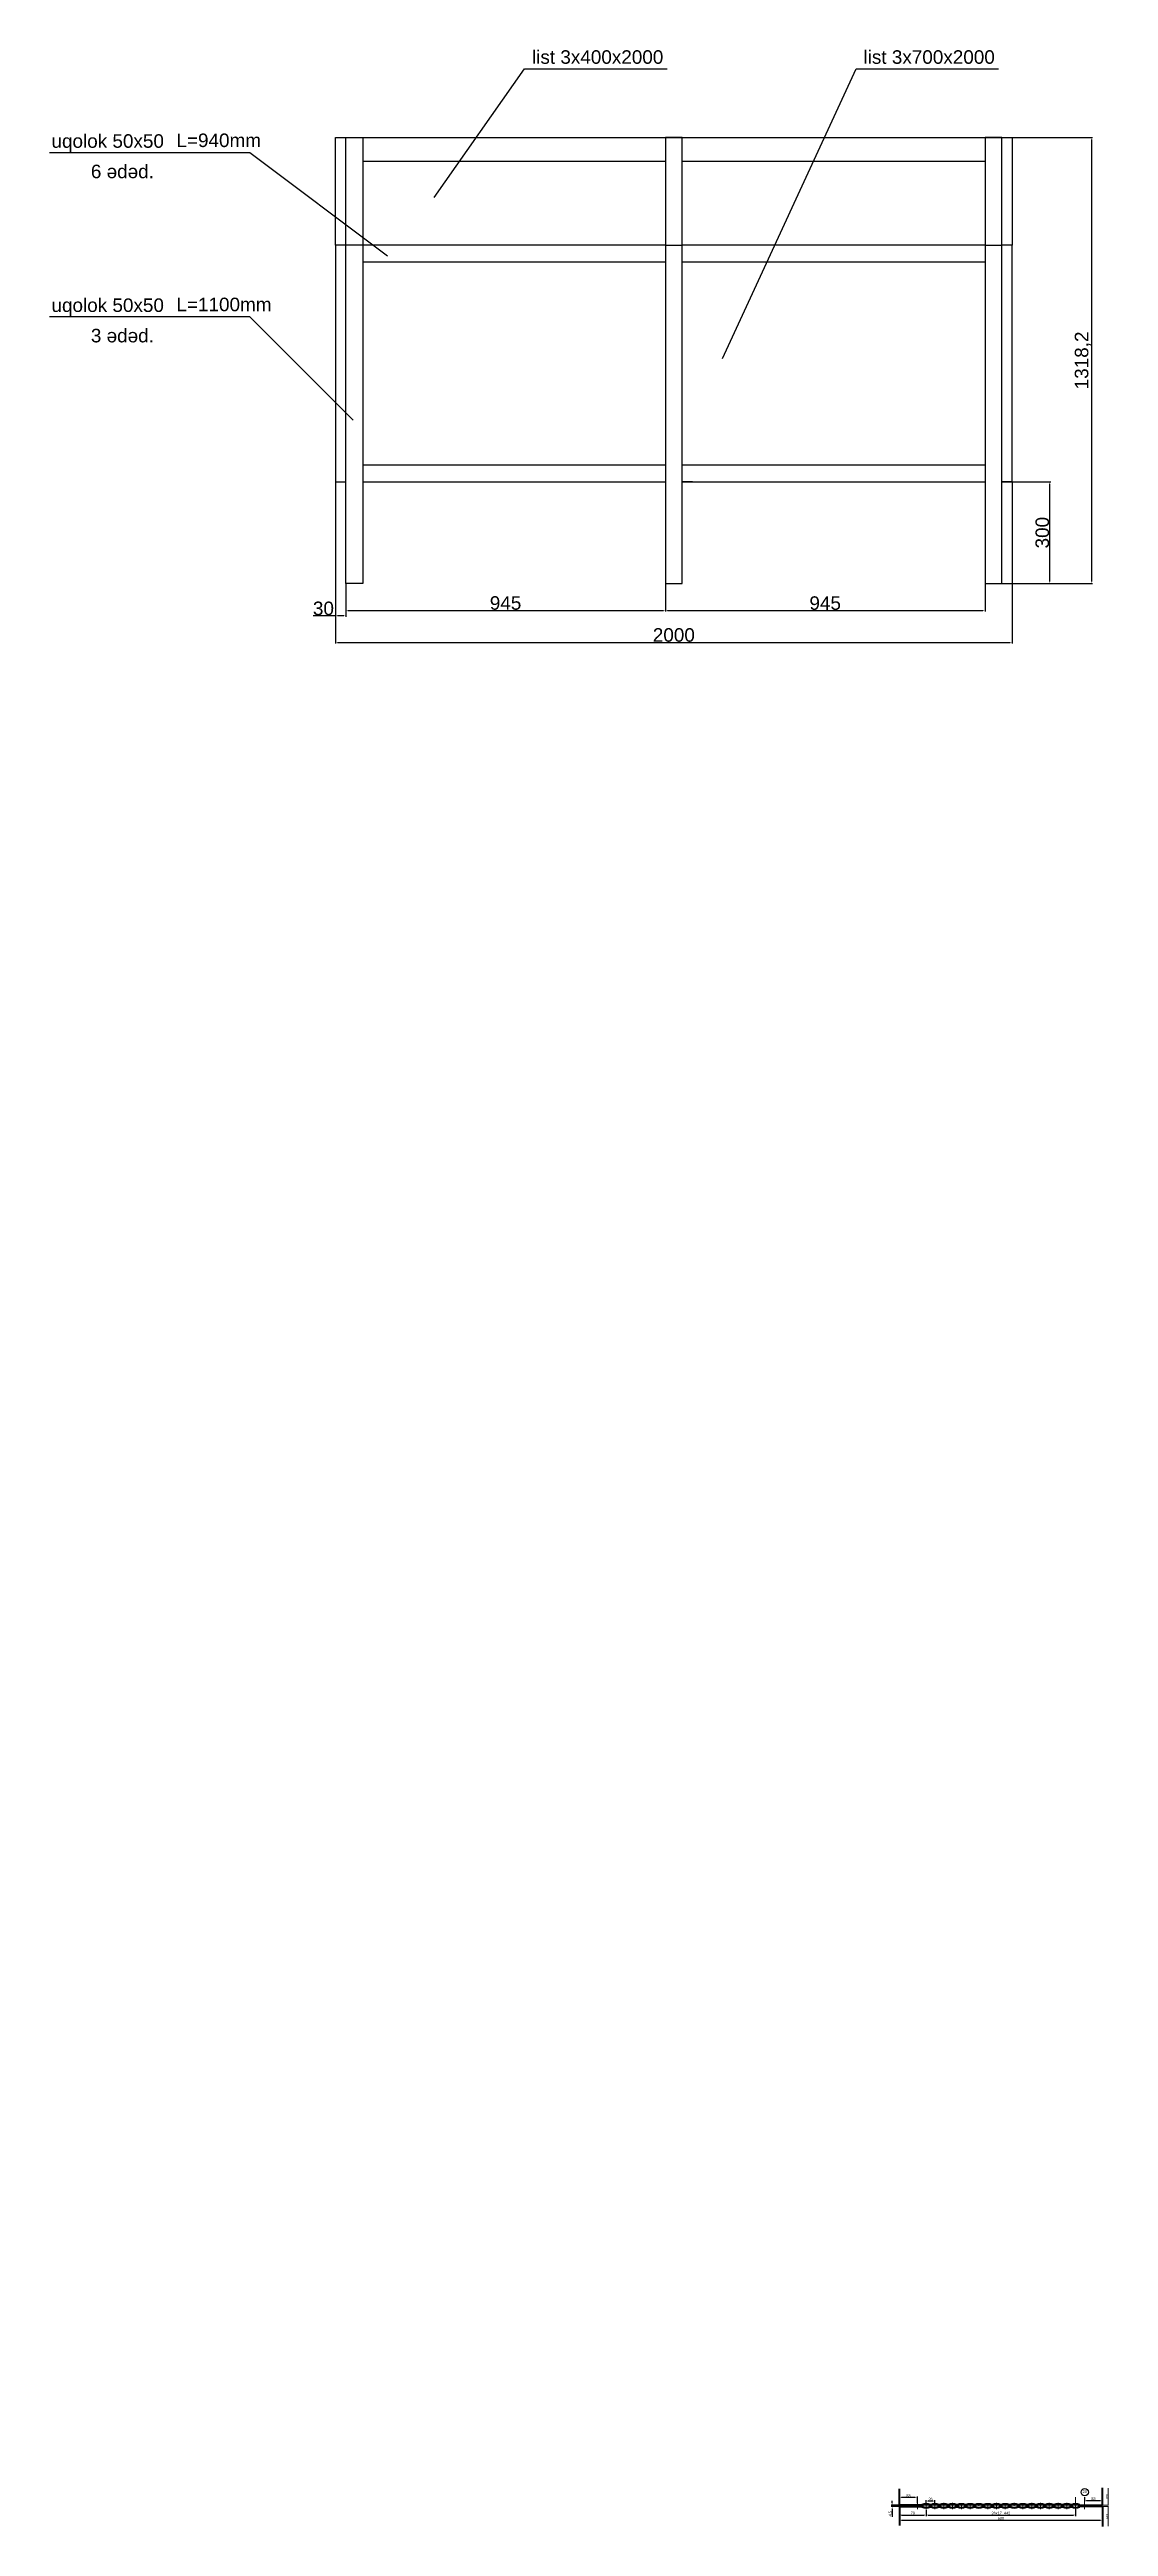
# Model space of a CAD drawing. Header units: millimetres. Extents: x -954 to 34898, y -2134 to 12006.
# Drawn here: x -954 to 2177, y 4685 to 12006 of the extents above; entities that cross this region are included whole.
import ezdxf

# ---------------------------------------------------------------- set-up
doc = ezdxf.new("R2010")
doc.units = ezdxf.units.MM
doc.header["$LTSCALE"] = 3
doc.linetypes.add('ACAD_ISO04W100', pattern=[30, 24, -3, 0, -3])
doc.layers.add('осевая', color=4, linetype='Continuous')
for name, color, linetype, lineweight in [('осевые', 1, 'ACAD_ISO04W100', 25), ('размерные', 7, 'Continuous', 25), ('тонкий', 7, 'Continuous', 20)]:
    doc.layers.add(name, color=color, linetype=linetype, lineweight=lineweight)
doc.styles.add('s4v4', font='arial.ttf', dxfattribs={"height": 16})
doc.styles.get("Standard").update_dxf_attribs({"font": 'arial.ttf'})
doc.dimstyles.new('s2v4', dxfattribs={"dimtxt": 8, "dimasz": 6, "dimexe": 3, "dimexo": 0, "dimgap": 1.5, "dimtad": 1, "dimtxsty": 'Standard', "dimcen": 2.5, "dimadec": 0, "dimazin": 0, "dimtfac": 1, "dimtmove": 0, "dimatfit": 3, "dimfxl": 1, "dimarcsym": 0})
doc.dimstyles.new('s2v4$0', dxfattribs={"dimtxt": 8, "dimasz": 6, "dimexe": 3, "dimexo": 0, "dimgap": 1.5, "dimtad": 1, "dimtxsty": 'Standard', "dimcen": 2.5, "dimadec": 0, "dimazin": 0, "dimtfac": 1, "dimtmove": 0, "dimatfit": 3, "dimfxl": 1, "dimarcsym": 0})

msp = doc.modelspace()

# ---------------------------------------------------------------- texts
at = {"insert": (2106.618, 4788.018), "char_height": 8, "attachment_point": 5}
msp.add_mtext('20', dxfattribs=at)
at = {"lineweight": 15, "char_height": 4.5, "attachment_point": 5, "rotation": 90}
for insert in [(2172.355, 4774.148), (2172.359, 4714.649)]:
    msp.add_mtext('%%c360', dxfattribs=dict(at, insert=insert))
at = {"layer": 'размерные', "style": 's4v4'}
for s, p in [('list 3x400x2000', (472.468, 11963.869)), ('list 3x700x2000', (1452.534, 11963.869)), ('uqolok 50x50', (-948.237, 11715.626)), ('L=940mm', (-578.733, 11717.774)), ('6 ədəd.', (-831.755, 11625.681)), ('uqolok 50x50', (-948.237, 11230.464)), ('L=1100mm', (-578.733, 11232.612)), ('3 ədəd.', (-831.755, 11140.519))]:
    msp.add_text(s, height=40, dxfattribs=at).set_placement(p)

# ---------------------------------------------------------------- blocks, each defined once
blk = doc.blocks.new('*D344')
at = {"layer": 'Defpoints', "color": 0, "transparency": 16777216}
for p in [(1637.8, 4725.2), (2079.8, 4736.5), (2079.8, 4719.2)]:
    blk.add_point(p, dxfattribs=at)
at = {"layer": 'тонкий', "color": 0, "lineweight": -2, "transparency": 16777216}
for p, q in [((1637.8, 4725.2), (1637.8, 4716.2)), ((1643.8, 4719.2), (2073.8, 4719.2)), ((2079.8, 4736.5), (2079.8, 4716.2))]:
    blk.add_line(p, q, dxfattribs=at)
at = {"layer": 'тонкий', "color": 0, "transparency": 16777216}
for points in [[(1643.8, 4720.2), (1643.8, 4718.2), (1637.8, 4719.2)], [(2073.8, 4720.2), (2073.8, 4718.2), (2079.8, 4719.2)]]:
    blk.add_solid(points, dxfattribs=at)
at = {"layer": 'тонкий', "color": 0, "transparency": 16777216, "insert": (1858.8, 4724.8), "char_height": 8, "attachment_point": 5}
blk.add_mtext('26x17=442', dxfattribs=at)
blk = doc.blocks.new('*D495')
at = {"layer": 'Defpoints', "color": 0, "transparency": 16777216}
for p in [(1558.8, 4743.9), (2158.8, 4743.9), (2158.8, 4704)]:
    blk.add_point(p, dxfattribs=at)
at = {"layer": 'тонкий', "color": 0, "lineweight": -2, "transparency": 16777216}
for p, q in [((1558.8, 4743.9), (1558.8, 4701)), ((1564.8, 4704), (2152.8, 4704)), ((2158.8, 4743.9), (2158.8, 4701))]:
    blk.add_line(p, q, dxfattribs=at)
at = {"layer": 'тонкий', "color": 0, "transparency": 16777216}
for points in [[(1564.8, 4705), (1564.8, 4703), (1558.8, 4704)], [(2152.8, 4705), (2152.8, 4703), (2158.8, 4704)]]:
    blk.add_solid(points, dxfattribs=at)
at = {"layer": 'тонкий', "color": 0, "transparency": 16777216, "insert": (1858.8, 4709.6), "char_height": 8, "attachment_point": 5}
blk.add_mtext('600', dxfattribs=at)
blk = doc.blocks.new('*D345')
at = {"layer": 'Defpoints', "color": 0, "transparency": 16777216}
for p in [(1558.8, 4743.3), (1637.8, 4734.3), (1637.8, 4719.2)]:
    blk.add_point(p, dxfattribs=at)
at = {"layer": 'тонкий', "color": 0, "lineweight": -2, "transparency": 16777216}
for p, q in [((1558.8, 4743.3), (1558.8, 4716.2)), ((1564.8, 4719.2), (1631.8, 4719.2)), ((1637.8, 4734.3), (1637.8, 4716.2))]:
    blk.add_line(p, q, dxfattribs=at)
at = {"layer": 'тонкий', "color": 0, "transparency": 16777216}
for points in [[(1564.8, 4720.2), (1564.8, 4718.2), (1558.8, 4719.2)], [(1631.8, 4720.2), (1631.8, 4718.2), (1637.8, 4719.2)]]:
    blk.add_solid(points, dxfattribs=at)
at = {"layer": 'тонкий', "color": 0, "transparency": 16777216, "insert": (1598.3, 4724.8), "char_height": 8, "attachment_point": 5}
blk.add_mtext('79', dxfattribs=at)
blk = doc.blocks.new('*D496')
at = {"layer": 'Defpoints', "color": 0, "transparency": 16777216}
for p in [(1537.1, 4743.9), (1592.1, 4748.7), (1592.1, 4743.9)]:
    blk.add_point(p, dxfattribs=at)
at = {"layer": 'тонкий', "color": 0, "lineweight": -2, "transparency": 16777216}
for p, q in [((1537.1, 4754.7), (1537.1, 4760.7)), ((1592.1, 4748.7), (1534.1, 4748.7)), ((1592.1, 4743.9), (1534.1, 4743.9)), ((1537.1, 4748.7), (1537.1, 4743.9)), ((1537.1, 4737.9), (1537.1, 4714))]:
    blk.add_line(p, q, dxfattribs=at)
at = {"layer": 'тонкий', "color": 0, "transparency": 16777216}
for points in [[(1536.1, 4754.7), (1538.1, 4754.7), (1537.1, 4748.7)], [(1536.1, 4737.9), (1538.1, 4737.9), (1537.1, 4743.9)]]:
    blk.add_solid(points, dxfattribs=at)
at = {"layer": 'тонкий', "color": 0, "transparency": 16777216, "insert": (1531.5, 4722.9), "char_height": 8, "attachment_point": 5, "rotation": 90}
blk.add_mtext('4.5', dxfattribs=at)
blk = doc.blocks.new('*D497')
at = {"layer": 'Defpoints', "color": 0, "transparency": 16777216}
for p in [(1637.8, 4760.5), (1637.8, 4754.7), (1663.8, 4753.9)]:
    blk.add_point(p, dxfattribs=at)
at = {"layer": 'тонкий', "color": 0, "lineweight": -2, "transparency": 16777216}
for p, q in [((1637.8, 4754.7), (1637.8, 4763.5)), ((1657.8, 4760.5), (1643.8, 4760.5)), ((1663.8, 4753.9), (1663.8, 4763.5))]:
    blk.add_line(p, q, dxfattribs=at)
at = {"layer": 'тонкий', "color": 0, "transparency": 16777216}
for points in [[(1643.8, 4761.5), (1643.8, 4759.5), (1637.8, 4760.5)], [(1657.8, 4761.5), (1657.8, 4759.5), (1663.8, 4760.5)]]:
    blk.add_solid(points, dxfattribs=at)
at = {"layer": 'тонкий', "color": 0, "transparency": 16777216, "insert": (1650.8, 4766.1), "char_height": 8, "attachment_point": 5}
blk.add_mtext('26', dxfattribs=at)
blk = doc.blocks.new('_Open30')
at = {"color": 0, "linetype": 'ByBlock', "lineweight": -2}
for p, q in [((-1, 0.3), (0, 0)), ((0, 0), (-1, -0.3)), ((0, 0), (-1, 0))]:
    blk.add_line(p, q, dxfattribs=at)
blk = doc.blocks.new('*D346')
at = {"layer": 'Defpoints', "color": 0, "transparency": 16777216}
for p in [(2105.8, 4772.1), (2158.8, 4761.9), (2158.8, 4754.7)]:
    blk.add_point(p, dxfattribs=at)
at = {"layer": 'тонкий', "color": 0, "lineweight": -2, "transparency": 16777216}
for p, q in [((2105.8, 4772.1), (2105.8, 4758.9)), ((2111.8, 4761.9), (2152.8, 4761.9)), ((2158.8, 4754.7), (2158.8, 4764.9))]:
    blk.add_line(p, q, dxfattribs=at)
at = {"layer": 'тонкий', "color": 0, "transparency": 16777216}
for points in [[(2111.8, 4762.9), (2111.8, 4760.9), (2105.8, 4761.9)], [(2152.8, 4762.9), (2152.8, 4760.9), (2158.8, 4761.9)]]:
    blk.add_solid(points, dxfattribs=at)
at = {"layer": 'тонкий', "color": 0, "transparency": 16777216, "insert": (2132.3, 4767.5), "char_height": 8, "attachment_point": 5}
blk.add_mtext('53', dxfattribs=at)
blk = doc.blocks.new('*D358')
at = {"layer": 'Defpoints', "color": 0, "transparency": 16777216}
for p in [(1558.8, 4770.8), (1558.8, 4758.2), (1611.8, 4753.9)]:
    blk.add_point(p, dxfattribs=at)
at = {"layer": 'тонкий', "color": 0, "lineweight": -2, "transparency": 16777216}
for p, q in [((1558.8, 4758.2), (1558.8, 4773.8)), ((1605.8, 4770.8), (1564.8, 4770.8)), ((1611.8, 4753.9), (1611.8, 4773.8))]:
    blk.add_line(p, q, dxfattribs=at)
at = {"layer": 'тонкий', "color": 0, "transparency": 16777216}
for points in [[(1564.8, 4771.8), (1564.8, 4769.8), (1558.8, 4770.8)], [(1605.8, 4771.8), (1605.8, 4769.8), (1611.8, 4770.8)]]:
    blk.add_solid(points, dxfattribs=at)
at = {"layer": 'тонкий', "color": 0, "transparency": 16777216, "insert": (1585.3, 4776.4), "char_height": 8, "attachment_point": 5}
blk.add_mtext('53', dxfattribs=at)
blk = doc.blocks.new('*D2595')
at = {"layer": 'Defpoints', "color": 0, "transparency": 16777216}
for p in [(-78.2, 10428.1), (866.8, 10428.1), (866.8, 10348)]:
    blk.add_point(p, dxfattribs=at)
at = {"layer": 'размерные', "color": 0, "lineweight": -2, "transparency": 16777216}
for p, q in [((-78.2, 10428.1), (-78.2, 10345)), ((866.8, 10428.1), (866.8, 10345)), ((-72.2, 10348), (860.8, 10348))]:
    blk.add_line(p, q, dxfattribs=at)
at = {"layer": 'размерные', "color": 0, "transparency": 16777216}
for points in [[(-72.2, 10349), (-72.2, 10347), (-78.2, 10348)], [(860.8, 10349), (860.8, 10347), (866.8, 10348)]]:
    blk.add_solid(points, dxfattribs=at)
at = {"layer": 'размерные', "color": 0, "transparency": 16777216, "insert": (394.3, 10370), "char_height": 40, "attachment_point": 5}
blk.add_mtext('945', dxfattribs=at)
blk = doc.blocks.new('*D2587')
at = {"layer": 'Defpoints', "color": 0, "transparency": 16777216}
for p in [(1811.8, 10428.1), (866.8, 10348), (1811.8, 10347.8)]:
    blk.add_point(p, dxfattribs=at)
at = {"layer": 'размерные', "color": 0, "lineweight": -2, "transparency": 16777216}
for p, q in [((1811.8, 10428.1), (1811.8, 10344.8)), ((866.8, 10348), (866.8, 10344.8)), ((872.8, 10347.8), (1805.8, 10347.8))]:
    blk.add_line(p, q, dxfattribs=at)
at = {"layer": 'размерные', "color": 0, "transparency": 16777216}
for points in [[(872.8, 10348.8), (872.8, 10346.8), (866.8, 10347.8)], [(1805.8, 10348.8), (1805.8, 10346.8), (1811.8, 10347.8)]]:
    blk.add_solid(points, dxfattribs=at)
at = {"layer": 'размерные', "color": 0, "transparency": 16777216, "insert": (1339.3, 10369.7), "char_height": 40, "attachment_point": 5}
blk.add_mtext('945', dxfattribs=at)
blk = doc.blocks.new('*D2588')
at = {"layer": 'Defpoints', "color": 0, "transparency": 16777216}
for p in [(-108.2, 10728.1), (-78.2, 10428.1), (-108.2, 10332.2)]:
    blk.add_point(p, dxfattribs=at)
at = {"layer": 'размерные', "color": 0, "lineweight": -2, "transparency": 16777216}
for p, q in [((-108.2, 10728.1), (-108.2, 10329.2)), ((-78.2, 10428.1), (-78.2, 10329.2)), ((-108.2, 10332.2), (-174.3, 10332.2)), ((-84.2, 10332.2), (-102.2, 10332.2))]:
    blk.add_line(p, q, dxfattribs=at)
at = {"layer": 'размерные', "color": 0, "transparency": 16777216}
for points in [[(-102.2, 10333.2), (-102.2, 10331.2), (-108.2, 10332.2)], [(-84.2, 10333.2), (-84.2, 10331.2), (-78.2, 10332.2)]]:
    blk.add_solid(points, dxfattribs=at)
at = {"layer": 'размерные', "color": 0, "transparency": 16777216, "insert": (-144.2, 10354.1), "char_height": 40, "attachment_point": 5}
blk.add_mtext('30', dxfattribs=at)
blk = doc.blocks.new('*D2589')
at = {"layer": 'Defpoints', "color": 0, "transparency": 16777216}
for p in [(1891.8, 10728.1), (-108.2, 10420.2), (1891.8, 10253.6)]:
    blk.add_point(p, dxfattribs=at)
at = {"layer": 'размерные', "color": 0, "lineweight": -2, "transparency": 16777216}
for p, q in [((1891.8, 10728.1), (1891.8, 10250.6)), ((-108.2, 10420.2), (-108.2, 10250.6)), ((-102.2, 10253.6), (1885.8, 10253.6))]:
    blk.add_line(p, q, dxfattribs=at)
at = {"layer": 'размерные', "color": 0, "transparency": 16777216}
for points in [[(-102.2, 10254.6), (-102.2, 10252.6), (-108.2, 10253.6)], [(1885.8, 10254.6), (1885.8, 10252.6), (1891.8, 10253.6)]]:
    blk.add_solid(points, dxfattribs=at)
at = {"layer": 'размерные', "color": 0, "transparency": 16777216, "insert": (891.8, 10275.5), "char_height": 40, "attachment_point": 5}
blk.add_mtext('2000', dxfattribs=at)
blk = doc.blocks.new('*D2592')
at = {"layer": 'Defpoints', "color": 0, "transparency": 16777216}
for p in [(1891.8, 10728.1), (2003.3, 10728.1), (1861.8, 10428.1)]:
    blk.add_point(p, dxfattribs=at)
at = {"layer": 'размерные', "color": 0, "lineweight": -2, "transparency": 16777216}
for p, q in [((1891.8, 10728.1), (2006.3, 10728.1)), ((2003.3, 10434.1), (2003.3, 10722.1)), ((1861.8, 10428.1), (2006.3, 10428.1))]:
    blk.add_line(p, q, dxfattribs=at)
at = {"layer": 'размерные', "color": 0, "transparency": 16777216}
for points in [[(2002.3, 10722.1), (2004.3, 10722.1), (2003.3, 10728.1)], [(2002.3, 10434.1), (2004.3, 10434.1), (2003.3, 10428.1)]]:
    blk.add_solid(points, dxfattribs=at)
at = {"layer": 'размерные', "color": 0, "transparency": 16777216, "insert": (1981.4, 10578.1), "char_height": 40, "attachment_point": 5, "rotation": 90}
blk.add_mtext('300', dxfattribs=at)
blk = doc.blocks.new('*D2593')
at = {"layer": 'Defpoints', "color": 0, "transparency": 16777216}
for p in [(1891.8, 11746.3), (2006.3, 10428.1), (2126.6, 10428.1)]:
    blk.add_point(p, dxfattribs=at)
at = {"layer": 'размерные', "color": 0, "lineweight": -2, "transparency": 16777216}
for p, q in [((1891.8, 11746.3), (2129.6, 11746.3)), ((2126.6, 11740.3), (2126.6, 10434.1)), ((2006.3, 10428.1), (2129.6, 10428.1))]:
    blk.add_line(p, q, dxfattribs=at)
at = {"layer": 'размерные', "color": 0, "transparency": 16777216}
for points in [[(2125.6, 11740.3), (2127.6, 11740.3), (2126.6, 11746.3)], [(2125.6, 10434.1), (2127.6, 10434.1), (2126.6, 10428.1)]]:
    blk.add_solid(points, dxfattribs=at)
at = {"layer": 'размерные', "color": 0, "transparency": 16777216, "insert": (2101, 11087.2), "char_height": 40, "attachment_point": 5, "rotation": 90}
blk.add_mtext('1318,2', dxfattribs=at)

# ---------------------------------------------------------------- dimensions: what is measured, and where the dimension line sits
at = {"layer": 'размерные'}
for base, p1, p2, picture, middle in [((2126.566, 10428.134), (1891.833, 11746.334), (2006.325, 10428.134), '*D2593', (2101.028, 11087.234)), ((2003.325, 10728.134), (1861.833, 10428.134), (1891.833, 10728.134), '*D2592', (1981.389, 10578.134))]:
    dim = msp.add_linear_dim(base=base, p1=p1, p2=p2, angle=90, dimstyle='s2v4$0', override={"dimtxt": 40}, dxfattribs=at)
    dim.commit()
    dim.dimension.update_dxf_attribs({"geometry": picture, "text_midpoint": middle})
for base, p1, p2, picture, middle in [((-108.167, 10332.189), (-78.167, 10428.134), (-108.167, 10728.134), '*D2588', (-144.234, 10354.126)), ((1891.833, 10253.574), (-108.167, 10420.238), (1891.833, 10728.134), '*D2589', (891.833, 10275.497)), ((866.833, 10348.048), (-78.167, 10428.134), (866.833, 10428.134), '*D2595', (394.333, 10369.971)), ((1811.833, 10347.778), (866.833, 10348.048), (1811.833, 10428.134), '*D2587', (1339.333, 10369.7))]:
    dim = msp.add_linear_dim(base=base, p1=p1, p2=p2, dimstyle='s2v4$0', override={"dimtxt": 40}, dxfattribs=at)
    dim.commit()
    dim.dimension.update_dxf_attribs({"geometry": picture, "text_midpoint": middle})
at = {"layer": 'тонкий'}
dim = msp.add_linear_dim(base=(1537.106, 4743.923), p1=(1592.093, 4748.723), p2=(1592.093, 4743.923), angle=90, text='4.5', dimstyle='s2v4', dxfattribs=at)
dim.commit()
dim.dimension.update_dxf_attribs({"geometry": '*D496', "text_midpoint": (1537.106, 4722.95), "dimtype": 160})
for base, p1, p2, picture, middle in [((1558.838, 4770.839), (1611.838, 4753.921), (1558.838, 4758.172), '*D358', (1585.338, 4776.426)), ((1637.838, 4760.514), (1663.838, 4753.921), (1637.838, 4754.723), '*D497', (1650.838, 4766.099)), ((2158.838, 4761.945), (2105.838, 4772.109), (2158.838, 4754.723), '*D346', (2132.338, 4767.532)), ((2158.838, 4704.042), (1558.838, 4743.923), (2158.838, 4743.923), '*D495', (1858.838, 4709.626)), ((1637.838, 4719.193), (1558.838, 4743.298), (1637.838, 4734.271), '*D345', (1598.338, 4724.778))]:
    dim = msp.add_linear_dim(base=base, p1=p1, p2=p2, dimstyle='s2v4', dxfattribs=at)
    dim.commit()
    dim.dimension.update_dxf_attribs({"geometry": picture, "text_midpoint": middle})
dim = msp.add_linear_dim(base=(2079.838, 4719.193), p1=(1637.838, 4725.232), p2=(2079.838, 4736.546), text='26x17=442', dimstyle='s2v4', dxfattribs=at)
dim.commit()
dim.dimension.update_dxf_attribs({"geometry": '*D344', "text_midpoint": (1858.838, 4724.778)})

# ---------------------------------------------------------------- linework, layer by layer
at = {"lineweight": 40}
for p, q in [((1558.838, 4748.723), (1558.838, 4796.279)), ((2158.838, 4748.723), (2158.838, 4799.573)), ((1625.348, 4748.723), (1558.838, 4748.723)), ((1558.838, 4743.923), (1625.348, 4743.923)), ((1558.838, 4743.298), (1558.838, 4688.669)), ((1650.328, 4748.723), (1651.348, 4748.723)), ((1651.348, 4743.923), (1650.328, 4743.923)), ((1676.328, 4748.723), (1677.348, 4748.723)), ((1676.328, 4748.723), (1677.348, 4748.723)), ((1677.348, 4743.923), (1676.328, 4743.923)), ((1677.348, 4743.923), (1676.328, 4743.923)), ((1702.328, 4748.723), (1703.348, 4748.723)), ((1703.348, 4743.923), (1702.328, 4743.923)), ((1728.328, 4748.723), (1729.348, 4748.723)), ((1729.348, 4743.923), (1728.328, 4743.923)), ((1754.328, 4748.723), (1755.348, 4748.723)), ((1755.348, 4748.723), (1754.328, 4748.723)), ((1755.348, 4743.923), (1754.328, 4743.923)), ((1754.328, 4743.923), (1755.348, 4743.923)), ((1780.328, 4748.723), (1781.348, 4748.723)), ((1781.348, 4743.923), (1780.328, 4743.923)), ((1806.328, 4748.723), (1807.348, 4748.723)), ((1807.348, 4743.923), (1806.328, 4743.923)), ((1832.328, 4748.723), (1833.348, 4748.723)), ((1832.328, 4748.723), (1833.348, 4748.723)), ((1833.348, 4743.923), (1832.328, 4743.923)), ((1833.348, 4743.923), (1832.328, 4743.923)), ((1858.328, 4748.723), (1859.348, 4748.723)), ((1859.348, 4743.923), (1858.328, 4743.923)), ((1884.328, 4748.723), (1885.348, 4748.723)), ((1885.348, 4743.923), (1884.328, 4743.923)), ((1910.328, 4748.723), (1911.348, 4748.723)), ((1911.348, 4748.723), (1910.328, 4748.723)), ((1911.348, 4743.923), (1910.328, 4743.923)), ((1910.328, 4743.923), (1911.348, 4743.923)), ((1936.328, 4748.723), (1937.348, 4748.723)), ((1937.348, 4743.923), (1936.328, 4743.923)), ((1962.328, 4748.723), (1963.348, 4748.723)), ((1963.348, 4743.923), (1962.328, 4743.923)), ((1988.328, 4748.723), (1989.348, 4748.723)), ((1988.328, 4748.723), (1989.348, 4748.723)), ((1989.348, 4743.923), (1988.328, 4743.923)), ((1989.348, 4743.923), (1988.328, 4743.923)), ((2014.328, 4748.723), (2015.348, 4748.723)), ((2015.348, 4743.923), (2014.328, 4743.923)), ((2040.328, 4748.723), (2041.348, 4748.723)), ((2041.348, 4743.923), (2040.328, 4743.923)), ((2067.348, 4748.723), (2066.328, 4748.723)), ((2066.328, 4748.723), (2067.348, 4748.723)), ((2066.328, 4743.923), (2067.348, 4743.923)), ((2067.348, 4743.923), (2066.328, 4743.923)), ((2092.328, 4748.723), (2093.348, 4748.723)), ((2092.328, 4748.723), (2158.838, 4748.723)), ((2093.348, 4743.923), (2092.328, 4743.923)), ((2158.838, 4743.923), (2092.328, 4743.923)), ((2158.838, 4743.298), (2158.838, 4685.375))]:
    msp.add_line(p, q, dxfattribs=at)
at = {"lineweight": 5}
for p, q in [((2175.605, 4749.723), (2175.605, 4798.573)), ((2175.609, 4742.923), (2175.609, 4686.375))]:
    msp.add_line(p, q, dxfattribs=at)
at = {"lineweight": 15}
for p, q in [((1637.838, 4751.723), (1637.838, 4754.723)), ((1637.838, 4751.723), (1637.838, 4748.723)), ((1663.838, 4751.723), (1663.838, 4754.723)), ((1663.838, 4751.723), (1663.838, 4748.723)), ((1689.838, 4751.723), (1689.838, 4754.723)), ((1689.838, 4751.723), (1689.838, 4748.723)), ((1715.838, 4751.723), (1715.838, 4754.723)), ((1715.838, 4751.723), (1715.838, 4748.723)), ((1741.838, 4751.723), (1741.838, 4748.723)), ((1767.838, 4751.723), (1767.838, 4748.723)), ((1819.838, 4751.723), (1819.838, 4748.723)), ((1845.838, 4751.723), (1845.838, 4754.723)), ((1845.838, 4751.723), (1845.838, 4748.723)), ((1871.838, 4751.723), (1871.838, 4748.723)), ((1897.838, 4751.723), (1897.838, 4754.723)), ((1897.838, 4751.723), (1897.838, 4748.723)), ((1923.838, 4751.723), (1923.838, 4748.723)), ((1949.838, 4751.723), (1949.838, 4754.723)), ((1949.838, 4751.723), (1949.838, 4748.723)), ((1975.838, 4751.723), (1975.838, 4754.723)), ((1975.838, 4751.723), (1975.838, 4748.723)), ((2001.838, 4751.723), (2001.838, 4754.723)), ((2001.838, 4751.723), (2001.838, 4748.723)), ((2027.838, 4751.723), (2027.838, 4754.723)), ((2027.838, 4751.723), (2027.838, 4748.723)), ((2053.838, 4751.723), (2053.838, 4754.723)), ((2053.838, 4751.723), (2053.838, 4748.723)), ((2079.838, 4751.723), (2079.838, 4754.723)), ((2079.838, 4751.723), (2079.838, 4748.723))]:
    msp.add_line(p, q, dxfattribs=at)
at = {"color": 251, "lineweight": 5}
for p, q in [((2159.463, 4748.723), (2176.855, 4748.723)), ((2159.463, 4743.923), (2176.859, 4743.923))]:
    msp.add_line(p, q, dxfattribs=at)
msp.add_circle((2106.62, 4786.812), 10.754)
at = {"lineweight": 40}
for centre, radius, start, end in [((1625.348, 4750.723), 2, 270, 297.012294), ((1625.348, 4741.923), 2, 62.987706, 90), ((1637.838, 4726.223), 25.5, 62.987706, 117.012294), ((1637.838, 4766.423), 25.5, 242.987706, 297.012294), ((1650.328, 4750.723), 2, 242.987706, 270), ((1650.328, 4741.923), 2, 90, 117.012294), ((1651.348, 4750.723), 2, 270, 297.012294), ((1651.348, 4741.923), 2, 62.987706, 90), ((1663.838, 4726.223), 25.5, 62.987706, 117.012294), ((1663.838, 4766.423), 25.5, 242.987706, 297.012294), ((1676.328, 4750.723), 2, 242.987706, 270), ((1676.328, 4741.923), 2, 90, 117.012294), ((1677.348, 4750.723), 2, 270, 297.012294), ((1677.348, 4741.923), 2, 62.987706, 90), ((1689.838, 4726.223), 25.5, 62.987706, 117.012294), ((1689.838, 4766.423), 25.5, 242.987706, 297.012294), ((1702.328, 4750.723), 2, 242.987706, 270), ((1702.328, 4741.923), 2, 90, 117.012294), ((1703.348, 4750.723), 2, 270, 297.012294), ((1703.348, 4741.923), 2, 62.987706, 90), ((1715.838, 4726.223), 25.5, 62.987706, 117.012294), ((1715.838, 4766.423), 25.5, 242.987706, 297.012294), ((1728.328, 4750.723), 2, 242.987706, 270), ((1728.328, 4741.923), 2, 90, 117.012294), ((1729.348, 4750.723), 2, 270, 297.012294), ((1729.348, 4741.923), 2, 62.987706, 90), ((1741.838, 4726.223), 25.5, 62.987706, 117.012294), ((1741.838, 4766.423), 25.5, 242.987706, 297.012294), ((1754.328, 4750.723), 2, 242.987706, 270), ((1754.328, 4741.923), 2, 90, 117.012294), ((1755.348, 4750.723), 2, 270, 297.012294), ((1755.348, 4741.923), 2, 62.987706, 90), ((1767.838, 4726.223), 25.5, 62.987706, 117.012294), ((1767.838, 4766.423), 25.5, 242.987706, 297.012294), ((1780.328, 4750.723), 2, 242.987706, 270), ((1780.328, 4741.923), 2, 90, 117.012294), ((1781.348, 4750.723), 2, 270, 297.012294), ((1781.348, 4741.923), 2, 62.987706, 90), ((1793.838, 4726.223), 25.5, 62.987706, 117.012294), ((1793.838, 4766.423), 25.5, 242.987706, 297.012294), ((1806.328, 4750.723), 2, 242.987706, 270), ((1806.328, 4741.923), 2, 90, 117.012294), ((1807.348, 4750.723), 2, 270, 297.012294), ((1807.348, 4741.923), 2, 62.987706, 90), ((1819.838, 4726.223), 25.5, 62.987706, 117.012294), ((1819.838, 4766.423), 25.5, 242.987706, 297.012294), ((1832.328, 4750.723), 2, 242.987706, 270), ((1832.328, 4741.923), 2, 90, 117.012294), ((1833.348, 4750.723), 2, 270, 297.012294), ((1833.348, 4741.923), 2, 62.987706, 90), ((1845.838, 4726.223), 25.5, 62.987706, 117.012294), ((1845.838, 4766.423), 25.5, 242.987706, 297.012294), ((1858.328, 4750.723), 2, 242.987706, 270), ((1858.328, 4741.923), 2, 90, 117.012294), ((1859.348, 4750.723), 2, 270, 297.012294), ((1859.348, 4741.923), 2, 62.987706, 90), ((1871.838, 4726.223), 25.5, 62.987706, 117.012294), ((1871.838, 4766.423), 25.5, 242.987706, 297.012294), ((1884.328, 4750.723), 2, 242.987706, 270), ((1884.328, 4741.923), 2, 90, 117.012294), ((1885.348, 4750.723), 2, 270, 297.012294), ((1885.348, 4741.923), 2, 62.987706, 90), ((1897.838, 4726.223), 25.5, 62.987706, 117.012294), ((1897.838, 4766.423), 25.5, 242.987706, 297.012294), ((1910.328, 4750.723), 2, 242.987706, 270), ((1910.328, 4741.923), 2, 90, 117.012294), ((1911.348, 4750.723), 2, 270, 297.012294), ((1911.348, 4741.923), 2, 62.987706, 90), ((1923.838, 4726.223), 25.5, 62.987706, 117.012294), ((1923.838, 4766.423), 25.5, 242.987706, 297.012294), ((1936.328, 4750.723), 2, 242.987706, 270), ((1936.328, 4741.923), 2, 90, 117.012294), ((1937.348, 4750.723), 2, 270, 297.012294), ((1937.348, 4741.923), 2, 62.987706, 90), ((1949.838, 4726.223), 25.5, 62.987706, 117.012294), ((1949.838, 4766.423), 25.5, 242.987706, 297.012294), ((1962.328, 4750.723), 2, 242.987706, 270), ((1962.328, 4741.923), 2, 90, 117.012294), ((1963.348, 4750.723), 2, 270, 297.012294), ((1963.348, 4741.923), 2, 62.987706, 90), ((1975.838, 4726.223), 25.5, 62.987706, 117.012294), ((1975.838, 4766.423), 25.5, 242.987706, 297.012294), ((1988.328, 4750.723), 2, 242.987706, 270), ((1988.328, 4741.923), 2, 90, 117.012294), ((1989.348, 4750.723), 2, 270, 297.012294), ((1989.348, 4741.923), 2, 62.987706, 90), ((2001.838, 4726.223), 25.5, 62.987706, 117.012294), ((2001.838, 4766.423), 25.5, 242.987706, 297.012294), ((2014.328, 4750.723), 2, 242.987706, 270), ((2014.328, 4741.923), 2, 90, 117.012294), ((2015.348, 4750.723), 2, 270, 297.012294), ((2015.348, 4741.923), 2, 62.987706, 90), ((2027.838, 4726.223), 25.5, 62.987706, 117.012294), ((2027.838, 4766.423), 25.5, 242.987706, 297.012294), ((2040.328, 4750.723), 2, 242.987706, 270), ((2040.328, 4741.923), 2, 90, 117.012294), ((2041.348, 4750.723), 2, 270, 297.012294), ((2041.348, 4741.923), 2, 62.987706, 90), ((2053.838, 4726.223), 25.5, 62.987706, 117.012294), ((2053.838, 4766.423), 25.5, 242.987706, 297.012294), ((2066.328, 4750.723), 2, 242.987706, 270), ((2066.328, 4741.923), 2, 90, 117.012294), ((2067.348, 4750.723), 2, 270, 297.012294), ((2067.348, 4741.923), 2, 62.987706, 90), ((2079.838, 4726.223), 25.5, 62.987706, 117.012294), ((2079.838, 4766.423), 25.5, 242.987706, 297.012294), ((2092.328, 4750.723), 2, 242.987706, 270), ((2092.328, 4741.923), 2, 90, 117.012294)]:
    msp.add_arc(centre, radius, start, end, dxfattribs=at)
at = {"layer": 'осевая', "lineweight": 15}
for p, q in [((2079.838, 4736.546), (2079.838, 4772.109)), ((2105.838, 4736.546), (2105.838, 4772.109)), ((1553.745, 4746.323), (1897.838, 4746.323)), ((1611.838, 4736.546), (1611.838, 4753.921)), ((1637.838, 4736.546), (1637.838, 4753.921)), ((1663.838, 4736.546), (1663.838, 4753.921)), ((1689.838, 4736.546), (1689.838, 4753.921)), ((1715.838, 4736.546), (1715.838, 4753.921)), ((1741.838, 4736.546), (1741.838, 4753.921)), ((1767.838, 4736.546), (1767.838, 4753.921)), ((1793.838, 4751.723), (1793.838, 4748.723)), ((1819.838, 4736.546), (1819.838, 4753.921)), ((1845.838, 4736.546), (1845.838, 4753.921)), ((1871.838, 4736.546), (1871.838, 4753.921)), ((1882.069, 4746.323), (2079.838, 4746.323)), ((1923.838, 4736.546), (1923.838, 4753.921)), ((1949.838, 4736.546), (1949.838, 4753.921)), ((1975.838, 4736.546), (1975.838, 4753.921)), ((2001.838, 4736.546), (2001.838, 4753.921)), ((2027.838, 4736.546), (2027.838, 4753.921)), ((2053.838, 4736.546), (2053.838, 4753.921)), ((2064.069, 4746.323), (2098.77, 4746.323))]:
    msp.add_line(p, q, dxfattribs=at)
at = {"layer": 'осевые', "lineweight": 15}
msp.add_line((2098.77, 4746.323), (2159.568, 4746.323), dxfattribs=at)
at = {"layer": 'размерные'}
for p, q in [((-108.167, 11428.134), (-108.167, 11746.334)), ((-108.167, 11746.334), (1861.833, 11746.334)), ((-78.167, 10728.134), (-78.167, 11746.334)), ((-78.167, 11746.334), (-28.167, 11746.334)), ((-28.167, 11746.334), (-28.167, 10728.134)), ((916.833, 11746.334), (866.833, 11746.334)), ((866.833, 11746.334), (866.833, 10728.134)), ((916.833, 10728.134), (916.833, 11746.334)), ((1861.833, 11746.334), (1811.833, 11746.334)), ((1811.833, 11746.334), (1811.833, 10728.134)), ((1861.833, 10728.134), (1861.833, 11746.334)), ((1861.833, 11746.334), (1891.833, 11746.334)), ((1891.833, 11746.334), (1891.833, 11428.134)), ((-28.167, 11675.621), (866.833, 11675.621)), ((916.833, 11675.621), (1811.833, 11675.621)), ((-78.167, 11428.134), (-108.167, 11428.134)), ((-108.167, 11428.134), (-108.167, 10728.134)), ((-28.167, 11428.134), (-78.167, 11428.134)), ((866.833, 11428.134), (-28.167, 11428.134)), ((866.833, 11428.134), (916.833, 11428.134)), ((1811.833, 11428.134), (916.833, 11428.134)), ((1811.833, 11428.134), (1861.833, 11428.134)), ((1891.833, 11428.134), (1861.833, 11428.134)), ((1891.833, 10728.134), (1891.833, 11428.134)), ((-28.167, 11378.134), (866.833, 11378.134)), ((916.833, 11378.134), (1811.833, 11378.134)), ((-28.167, 10778.134), (866.833, 10778.134)), ((916.833, 10778.134), (1811.833, 10778.134)), ((-108.167, 10728.134), (-78.167, 10728.134)), ((-78.167, 10428.134), (-78.167, 10728.134)), ((-28.167, 10728.134), (866.833, 10728.134)), ((-28.167, 10728.134), (-28.167, 10428.134)), ((866.833, 10728.134), (866.833, 10428.134)), ((916.833, 10728.134), (1811.833, 10728.134)), ((946.833, 10728.134), (916.833, 10728.134)), ((916.833, 10428.134), (916.833, 10728.134)), ((1811.833, 10728.134), (1811.833, 10428.134)), ((1861.833, 10728.134), (1891.833, 10728.134)), ((1891.833, 10728.134), (1861.833, 10728.134)), ((1861.833, 10428.134), (1861.833, 10728.134)), ((-28.167, 10428.134), (-78.167, 10428.134)), ((866.833, 10428.134), (916.833, 10428.134)), ((1811.833, 10428.134), (1861.833, 10428.134))]:
    msp.add_line(p, q, dxfattribs=at)
for points in [[(183.633, 11568.506), (450.354, 11949.423), (871.954, 11949.423)], [(1036.14, 11092.446), (1430.421, 11949.423), (1852.02, 11949.423)], [(44.888, 11395.499), (-361.712, 11701.181), (-954.039, 11701.181)], [(-56.031, 10910.337), (-361.712, 11216.019), (-954.039, 11216.019)]]:
    msp.add_lwpolyline(points, dxfattribs=at)

# ---------------------------------------------------------------- block references
at = {"lineweight": 5}
for p, rotation in [((2175.605, 4748.723), 270), ((2175.609, 4743.923), 90)]:
    msp.add_blockref('_Open30', p, dxfattribs=dict(at, rotation=rotation))

msp.set_redraw_order([(e.dxf.handle, doc.entitydb.next_handle()) for e in msp.query("TEXT MTEXT ATTDEF DIMENSION ARC_DIMENSION")])  # texts and dimensions are drawn at this point

doc.saveas('drawing.dxf')
